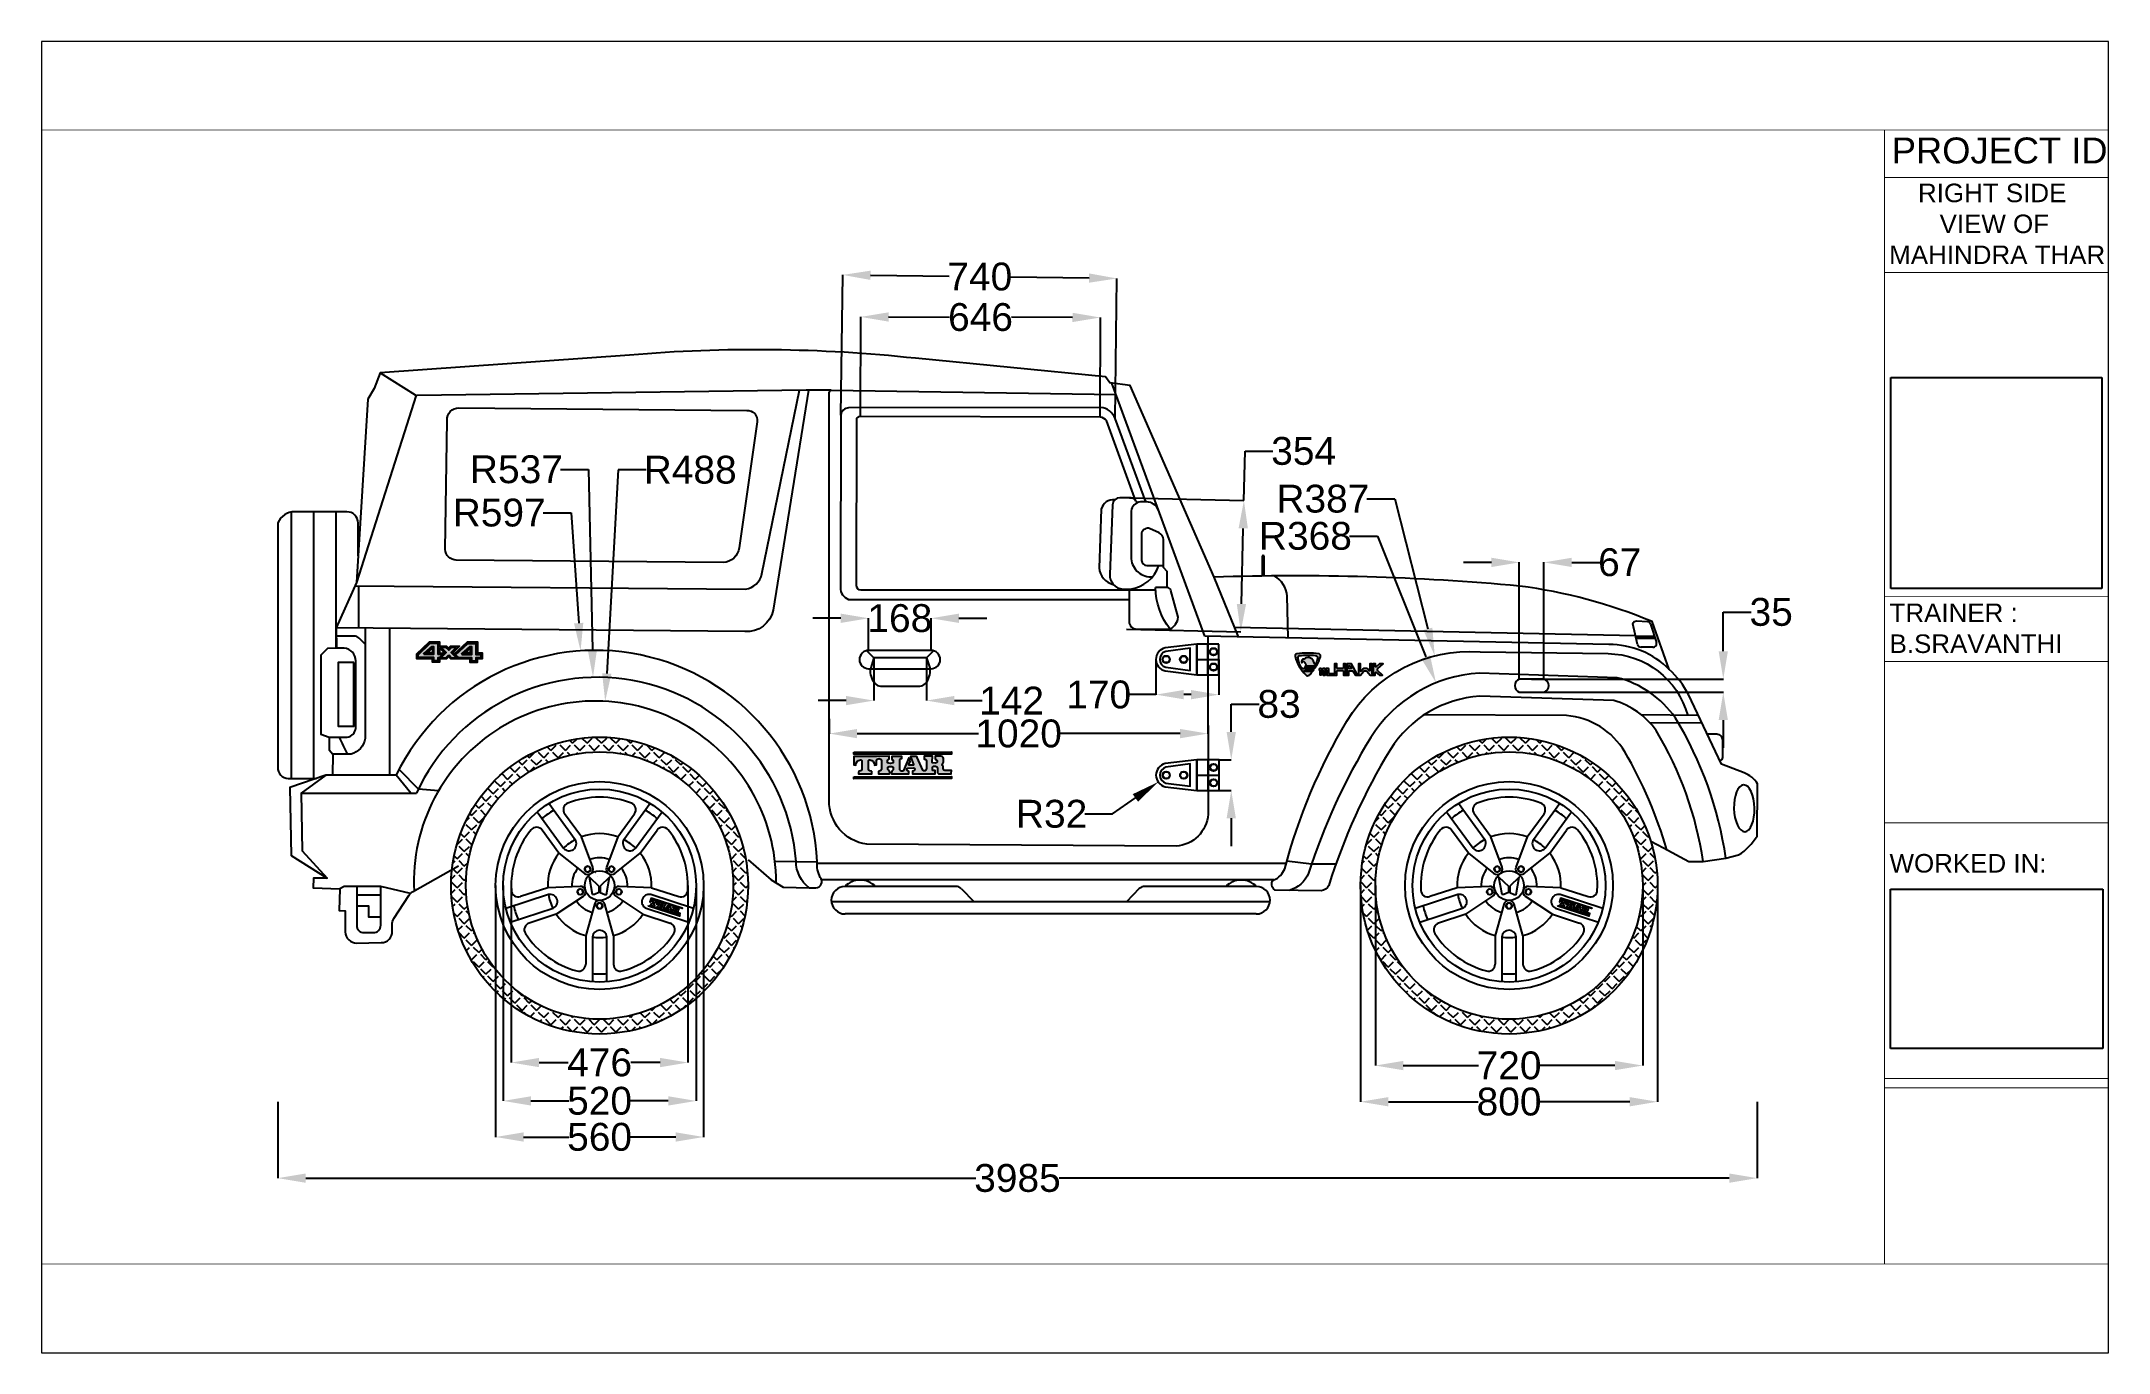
# Paper-space layout 'Left View' of a CAD drawing. Header units: millimetres. Extents: x 0 to 405, y 0 to 257.
# The model-space entities are those that its viewports show. They can reach past a viewport. Long polylines and large blocks are cut down to what shows.
import ezdxf

# ---------------------------------------------------------------- set-up
doc = ezdxf.new("R2010")
doc.units = ezdxf.units.MM
doc.header["$MEASUREMENT"] = 0
doc.layers.add('Dimensions', color=9, linetype='Continuous')
doc.layers.add('Zig Zag', color=7, linetype='ZIGZAG')
doc.styles.get("Standard").update_dxf_attribs({"font": 'arial.ttf'})
doc.linetypes.add('ZIGZAG', pattern='A,0.0001,-0.2,[131,ltypeshp.shx,S=0.2,R=0,X=-0.2,Y=0],-0.4,[131,ltypeshp.shx,S=0.2,R=180,X=0.2,Y=0],-0.2', length=0.8001)
doc.dimstyles.get("Standard").update_dxf_attribs({"dimtxt": 75, "dimasz": 75, "dimexe": 0.18, "dimexo": 0.0625, "dimgap": 0.09, "dimtad": 0, "dimtih": 1, "dimtoh": 1, "dimdec": 0, "dimzin": 0, "dimdsep": 46, "dimtxsty": 'Standard', "dimcen": 0.09, "dimadec": 0, "dimazin": 0, "dimtfac": 1, "dimtdec": 0, "dimtofl": 0, "dimtmove": 0, "dimatfit": 3, "dimfxl": 1, "dimtolj": 1, "dimtzin": 0, "dimarcsym": 0})
picture_1 = doc.add_image_def('image1.jpeg', size_in_pixel=(1023, 1024))
picture_2 = doc.add_image_def('image2.jpg', size_in_pixel=(866, 650))

psp = doc.layouts.new('Left View')

msp = doc.modelspace()

# ---------------------------------------------------------------- texts
at = {"attachment_point": 1}
for s, width, heights, insert, char_height in [('PROJECT ID', 571.664, [52.8], (122421.4, 56277), 69.98), ('    RIGHT SIDE\\P       VIEW OF MAHINDRA THAR', 582.913, [357], (122414.4, 56152.7), 49.986), ('TRAINER :^JB.SRAVANTHI', 585.31, [147.1], (122415.4, 55021.6), 49.986), ('WORKED IN:', 558.131, [55.1], (122415.3, 54346.8), 49.99)]:
    msp.add_mtext_dynamic_manual_height_columns(s, width=width, gutter_width=0, heights=heights, dxfattribs=dict(at, insert=insert, char_height=char_height))

# ---------------------------------------------------------------- blocks, each defined once
blk = doc.blocks.new('hawk')
h = blk.add_hatch(color=1)
h.dxf.hatch_style = 1
h.paths.add_polyline_path([(-35.9, 19, 0.404591), (-37.4, 16.6, 0.130147), (-27.7, 0.2, 0.408551), (-24.7, -0.1, 0.029395), (-21.8, 3.1), (-28.5, 3.1, -0.952211), (-28.6, 4.2), (-20.8, 4.2, 0.008754), (-20.1, 5.2), (-27.3, 5.2, -0.952211), (-27.4, 6.4), (-19.3, 6.4, 0.007725), (-18.7, 7.3), (-26.3, 7.3, -0.952211), (-26.4, 8.4), (-18, 8.4, 0.059257), (-14.6, 16.4, 0.409649), (-15.8, 19, 0.077233)])
h.paths.add_polyline_path([(-17.3, 15.2, -0.067371), (-18.8, 9.8, -0.471179), (-19.7, 9.8, 0.127913), (-22.4, 14.6, 0.282161), (-27.3, 15.4, 0.106668), (-28.7, 14.6, -0.178163), (-29.6, 14.2), (-30, 14.2, 0.211255), (-31.2, 13.4, 0.208142), (-31.3, 11.1, -0.206483), (-30.6, 12.3, -0.27889), (-29.4, 12.2, -0.363364), (-28, 8.2, -0.109199), (-29.2, 6, -0.464593), (-31, 6.1, -0.137068), (-34.8, 16, -0.350281), (-33.5, 17.5, -0.046137), (-19, 17.6, -0.443081)], flags=16)
h.paths.add_polyline_path([(-12.1, 4), (-12.1, 0), (-10.2, 0), (-10.2, 4.2), (-9.2, 4.2, -0.393943), (-8.8, 3.8), (-8.8, 0), (0, 0), (0, 3.4, -0.198912), (0.1, 3.6), (0.4, 3.9, -0.198912), (0.6, 4), (5.5, 4, -0.198912), (5.8, 3.9), (6, 3.6, -0.198912), (6.1, 3.4), (6.1, 0), (10.8, 0), (10.8, 3.4, -0.414214), (11.3, 3.9), (14.1, 3.9, -0.255949), (14.4, 3.8), (16.8, 0), (21.5, 0), (24.5, 3.5, -0.218786), (25.1, 3.9), (26.2, 3.9, -0.184158), (27, 3.5), (30.1, 0), (34.7, 0), (34.7, 1.9, -0.249265), (35.1, 2.7), (38.4, 0), (41.2, 0), (37, 3.8, -0.212693), (36.8, 4.1), (36.8, 5.6, -0.21738), (37, 5.9), (41.7, 10), (38.4, 10), (35.5, 7.5, -0.178932), (35.2, 7.4), (35, 7.4, -0.414214), (34.8, 7.6), (34.8, 10), (32.8, 10), (32.8, 1.1, -0.971146), (31.9, 1.1), (31.9, 10), (29.9, 10), (29.9, 4, -0.502321), (29.2, 3.9), (27.7, 5.6, 0.213791), (27.1, 5.9), (24.6, 5.9, 0.171096), (23.8, 5.6), (22.2, 3.7, -0.62129), (21.4, 3.8), (21.4, 10), (19.6, 10), (19.6, 0.9), (18.6, 0.9, -0.221264), (18, 1.3), (13.2, 10), (9, 10), (9, 1, -0.842099), (7.9, 1), (7.9, 10), (6, 10), (6, 6.4, -0.414214), (5.6, 6), (0.6, 6, -0.414214), (0.2, 6.4), (0.2, 10), (-1.8, 10), (-1.8, 1.6, -0.414214), (-2.3, 1.1), (-6.4, 1.1, -0.328801), (-7, 1.7), (-7, 5.1, 0.367304), (-7.6, 5.8), (-9.2, 5.8, 0.386944), (-9.7, 5.1), (-10.2, 5.1, 0.370557), (-10.9, 5.8), (-12.3, 5.8, 0.398474), (-13, 5.1), (-13.4, 5.1, 0.323889), (-13.9, 5.8), (-15.2, 5.8, 0.393145), (-15.7, 5.5), (-15.7, 4.8, 0.166006), (-15.6, 4.7), (-15.3, 4.2, -0.166006), (-15.2, 4.1), (-15.2, 0), (-13.5, 0), (-13.5, 4, -0.54313)])
h.paths.add_polyline_path([(10.7, 6), (10.7, 8, -0.414214), (10.9, 8.3), (11.8, 8.3, -0.251857), (12, 8.2), (13.1, 6.5, -0.134352), (13.2, 6.4), (13.2, 6, -0.428842), (12.9, 5.8), (10.9, 5.8, -0.414214)], flags=16)
for points in [[(-20.1, 5.2), (-27.3, 5.2, -0.952211), (-27.4, 6.4), (-19.3, 6.4, 0.007725), (-18.7, 7.3), (-26.3, 7.3, -0.952211), (-26.4, 8.4), (-18, 8.4, 0.059257), (-14.6, 16.4, 0.409649), (-15.8, 19, 0.077233), (-35.9, 19, 0.404591), (-37.4, 16.6, 0.130147), (-27.7, 0.2, 0.408551), (-24.7, -0.1, 0.029395), (-21.8, 3.1), (-28.5, 3.1, -0.952211), (-28.6, 4.2), (-20.8, 4.2, 0.008754)], [(10.9, 8.3), (11.8, 8.3, -0.251857), (12, 8.2), (13.1, 6.5, -0.134352), (13.2, 6.4), (13.2, 6, -0.428842), (12.9, 5.8), (10.9, 5.8, -0.414214), (10.7, 6), (10.7, 8, -0.414214)]]:
    blk.add_lwpolyline(points, format="xyb", close=True)
for points in [[(-34.8, 16, -0.350281), (-33.5, 17.5, -0.046137), (-19, 17.6, -0.443081), (-17.3, 15.2, -0.067371), (-18.8, 9.8, -0.471179), (-19.7, 9.8, 0.127913), (-22.4, 14.6, 0.282161), (-27.3, 15.4, 0.106668), (-28.7, 14.6, -0.178163), (-29.6, 14.2), (-30, 14.2, 0.211255), (-31.2, 13.4, 0.208142), (-31.3, 11.1, -0.206483), (-30.6, 12.3, -0.27889), (-29.4, 12.2, -0.363364), (-28, 8.2, -0.109199), (-29.2, 6, -0.464593), (-31, 6.1, -0.137068), (-34.8, 16)], [(-13.5, 0), (-13.5, 4, -0.54313), (-12.1, 4), (-12.1, 0), (-10.2, 0), (-10.2, 4.2), (-9.2, 4.2, -0.393943), (-8.8, 3.8), (-8.8, 0), (0, 0), (0, 3.4, -0.198912), (0.1, 3.6), (0.4, 3.9, -0.198912), (0.6, 4), (5.5, 4, -0.198912), (5.8, 3.9), (6, 3.6, -0.198912), (6.1, 3.4), (6.1, 0), (10.8, 0), (10.8, 3.4, -0.422861), (11.3, 3.9), (14.1, 3.9, -0.255949), (14.4, 3.8), (16.8, 0), (21.5, 0), (24.5, 3.5, -0.218786), (25.1, 3.9), (26.2, 3.9, -0.184158), (27, 3.5), (30.1, 0), (34.7, 0), (34.7, 1.9, -0.249265), (35.1, 2.7), (38.4, 0), (41.2, 0), (37, 3.8, -0.212693), (36.8, 4.1), (36.8, 5.6, -0.21738), (37, 5.9), (41.7, 10), (38.4, 10), (35.5, 7.5, -0.178932), (35.2, 7.4), (35, 7.4, -0.414214), (34.8, 7.6), (34.8, 10), (32.8, 10), (32.8, 1.1, -0.969725), (31.9, 1.1), (31.9, 10), (29.9, 10), (29.9, 4, -0.502321), (29.2, 3.9), (27.7, 5.6, 0.213791), (27.1, 5.9), (24.6, 5.9, 0.171096), (23.8, 5.6), (22.2, 3.6, -0.600263), (21.4, 3.8), (21.4, 10), (19.6, 10), (19.6, 0.9), (18.6, 0.9, -0.221264), (18, 1.3), (13.2, 10), (9, 10), (9, 1, -0.842099), (7.9, 1), (7.9, 10), (6, 10), (6, 6.4, -0.414214), (5.6, 6), (0.6, 6, -0.414214), (0.2, 6.4), (0.2, 10), (-1.8, 10), (-1.8, 1.6, -0.414143), (-2.3, 1.1), (-6.4, 1.1, -0.328801), (-7, 1.7), (-7, 5.1, 0.367304), (-7.6, 5.8), (-9.2, 5.8, 0.386944), (-9.7, 5.1), (-10.2, 5.1, 0.370557), (-10.9, 5.8), (-12.3, 5.8, 0.398474), (-13, 5.1), (-13.4, 5.1, 0.323889), (-13.9, 5.8), (-15.2, 5.8, 0.393145), (-15.7, 5.5), (-15.7, 4.8, 0.166006), (-15.6, 4.7), (-15.3, 4.2, -0.166006), (-15.2, 4.1), (-15.2, 0)]]:
    blk.add_lwpolyline(points, format="xyb")
blk.add_lwpolyline([(-13.5, 0), (-15.2, 0)])
blk = doc.blocks.new('Thar Text')
h = blk.add_hatch(color=1)
h.dxf.hatch_style = 1
h.paths.add_polyline_path([(46.7, -3), (-34.6, 23.4), (-35.1, 21.7), (46.1, -4.7)])
h.paths.add_polyline_path([(-15.4, 11.2, -0.382894), (-13.9, 8.7), (-16.4, 1.4, -0.23712), (-17.9, 0.6), (-19.2, 0.6, 0.31703), (-19.4, 0.4), (-20, -1.3), (-10.7, -4.4), (-10.2, -2.9, 0.242247), (-10.7, -1.1, -0.339913), (-11, -0.2), (-10.4, 1.6, -0.265073), (-10.3, 1.7, -0.273396), (-5.9, 0.3, -0.277258), (-5.9, 0.1), (-6.5, -1.5, -0.294154), (-7.4, -2.3, 0.288317), (-8.7, -3.4), (-9.2, -4.9), (5.4, -9.6), (6, -7.6, -0.393076), (4.7, -5.4), (4.8, -5.1, -0.353837), (6, -4.5), (10.8, -6, -0.376101), (11.5, -7.4, -0.347638), (10.2, -8.3), (9, -8.3), (8.3, -10.5), (27.2, -16.6), (28, -13.9), (26.4, -13.4, -0.348559), (26, -12.8), (26.7, -10.7, -0.381602), (27.7, -10), (29.6, -10.6, -0.406679), (30.5, -12.6), (29.5, -15.8, 0.400639), (30.6, -17.9), (40.6, -21.1), (41.6, -18.3), (36.1, -16.5, -0.333412), (35.2, -15), (35.7, -13.1, 0.344418), (35.1, -11.1, 0.196792), (37.3, -9.2), (38.4, -6.2, 0.356185), (36.6, -3.6), (32, -2.1), (31.3, -4.1, 0.250677), (32, -5.5, -0.521072), (31.7, -7.7, -0.179004), (30.2, -7.8), (28.3, -7.1, -0.34931), (27.9, -6.3), (29.6, -1.4), (22.9, 0.8), (22.1, -1.6, -0.435565), (23.4, -3.7), (21.2, -10.5, -0.584703), (17.9, -10.3), (16.7, 1.7, 0.27519), (15.3, 3.2), (11.4, 4.5), (11.7, -3.1, -0.566637), (11.2, -3.6), (7.8, -2.5, -0.426032), (7.8, -1.8), (9.6, 0.4), (10.1, 2, 0.26241), (9.7, 3.6), (1.6, -5.4, -0.497213), (-1.2, -3.7), (1.2, 3.7, -0.471858), (3.7, 5.1), (4.3, 6.8), (-4.2, 9.6), (-4.9, 7.6, 0.376102), (-4, 6), (-4.7, 3.9, -0.251657), (-9.4, 5.4), (-9.1, 6.4, -0.401256), (-7, 8.1), (-6.3, 10.3), (-16.9, 13.7), (-26.6, 16.8), (-35.8, 19.8), (-38.1, 12.7), (-36.4, 12.1, -0.37191), (-31.2, 15.3, -0.585078), (-30.4, 13.7), (-32.6, 7, -0.316215), (-34.2, 6), (-35.5, 6.1, 0.351509), (-35.9, 5.8), (-36.5, 4.1), (-31, 2.4), (-25.6, 0.6), (-25, 2.3, 0.351509), (-25.2, 2.7), (-26.4, 3.4, -0.316215), (-27, 5.2), (-24.9, 11.9, -0.585078), (-23.3, 12.7, -0.37191), (-21, 7.1), (-19.3, 6.6), (-18.1, 10.1, -0.399434)])
h.paths.add_polyline_path([(40, -23.5), (-41.3, 2.9), (-41.8, 1.3), (39.4, -25.1)])
at = {"color": 1}
blk.add_lwpolyline([(-16.9, 13.7), (-26.6, 16.8), (-35.8, 19.8), (-38.1, 12.7), (-36.4, 12.1, -0.37191), (-31.2, 15.3, -0.585078), (-30.4, 13.7), (-32.6, 7, -0.316215), (-34.2, 6), (-35.5, 6.1, 0.351509), (-35.9, 5.8), (-36.5, 4.1), (-31, 2.4), (-25.6, 0.6), (-25, 2.3, 0.351509), (-25.2, 2.7), (-26.4, 3.4, -0.316215), (-27, 5.2), (-24.9, 11.9, -0.585078), (-23.3, 12.7, -0.37191), (-21, 7.1), (-19.3, 6.6), (-18.1, 10.1, -0.399434), (-15.4, 11.2, -0.382894), (-13.9, 8.7), (-16.4, 1.4, -0.23712), (-17.9, 0.6), (-19.2, 0.6, 0.31703), (-19.4, 0.4), (-20, -1.3), (-10.7, -4.4), (-10.2, -2.9, 0.242247), (-10.7, -1.1, -0.339913), (-11, -0.2), (-10.4, 1.6, -0.265073), (-10.3, 1.7, -0.273396), (-5.9, 0.3, -0.277258), (-5.9, 0.1), (-6.5, -1.5, -0.294154), (-7.4, -2.3, 0.288317), (-8.7, -3.4), (-9.2, -4.9), (5.4, -9.6), (6, -7.6, -0.393076), (4.7, -5.4), (4.8, -5.1, -0.353837), (6, -4.5), (10.8, -6, -0.376101), (11.5, -7.4, -0.347638), (10.2, -8.3), (9, -8.3), (8.3, -10.5), (27.2, -16.6), (28, -13.9), (26.4, -13.4, -0.348559), (26, -12.8), (26.7, -10.7, -0.381602), (27.7, -10), (29.6, -10.6, -0.406679), (30.5, -12.6), (29.5, -15.8, 0.400639), (30.6, -17.9), (40.6, -21.1), (41.6, -18.3), (36.1, -16.5, -0.333412), (35.2, -15), (35.7, -13.1, 0.344418), (35.1, -11.1, 0.196792), (37.3, -9.2), (38.4, -6.2, 0.356185), (36.6, -3.6), (32, -2.1), (31.3, -4.1, 0.250677), (32, -5.5, -0.521072), (31.7, -7.7, -0.179004), (30.2, -7.8), (28.3, -7.1, -0.34931), (27.9, -6.3), (29.6, -1.4), (22.9, 0.8), (22.1, -1.6, -0.435565), (23.4, -3.7), (21.2, -10.5, -0.584703), (17.9, -10.3), (16.7, 1.7, 0.27519), (15.3, 3.2), (11.4, 4.5), (11.7, -3.1, -0.58706), (11.2, -3.6), (7.8, -2.5, -0.426032), (7.8, -1.8), (9.6, 0.4), (10.1, 2, 0.26241), (9.7, 3.6), (1.6, -5.4, -0.497213), (-1.2, -3.7), (1.2, 3.7, -0.471858), (3.7, 5.1), (4.3, 6.8), (-4.2, 9.6), (-4.9, 7.6, 0.376102), (-4, 6), (-4.7, 3.9, -0.251657), (-9.4, 5.4), (-9.1, 6.4, -0.401256), (-7, 8.1), (-6.3, 10.3), (-16.9, 13.7)], format="xyb", dxfattribs=at)
for points in [[(-34.6, 23.4), (46.7, -3), (46.1, -4.7), (-35.1, 21.7)], [(-41.3, 2.9), (40, -23.5), (39.4, -25.1), (-41.8, 1.3)]]:
    blk.add_lwpolyline(points, close=True, dxfattribs=at)
blk = doc.blocks.new('*U3')
blk.add_circle((0, -3.3), 8)
blk.add_arc((0, -3.3), 14.6, 16.3739, 164.0888)
blk = doc.blocks.new('*U4')
at = {"color": 0, "linetype": 'ByBlock', "lineweight": -2, "transparency": 16777216}
for p, rotation in [((86446.1, 54757.7), 215.9999999999999), ((86506.5, 54757.7), 144), ((86427.5, 54700.3), 287.9999999999999), ((86525.1, 54700.3), 72)]:
    blk.add_blockref('*U3', p, dxfattribs=dict(at, rotation=rotation))
blk.add_blockref('*U3', (86476.3, 54664.8), dxfattribs=at)
blk = doc.blocks.new('*U5')
blk.add_lwpolyline([(8, 0), (4, 6.9), (-4, 6.9), (-8, 0), (-4, -6.9), (4, -6.9)], close=True)
blk = doc.blocks.new('*U6')
at = {"color": 0, "linetype": 'ByBlock', "lineweight": -2, "transparency": 16777216}
for p, rotation in [((86444.2, 54760.4), 215.9999999999999), ((86508.4, 54760.4), 144), ((86424.3, 54699.3), 287.9999999999999), ((86528.2, 54699.3), 71.99999999999996)]:
    blk.add_blockref('*U5', p, dxfattribs=dict(at, rotation=rotation))
blk.add_blockref('*U5', (86476.3, 54661.5), dxfattribs=at)
blk = doc.blocks.new('Wheel')
h = blk.add_hatch()
h.set_pattern_fill('ANGLE', color=256, scale=100, angle=45)
h.set_pattern_definition([(45, (-86476.282, -54716.16), (-19.4454365, 19.4454365), [20, -7.5]), (135, (-86476.282, -54716.16), (-19.4454365, -19.4454365), [20, -7.5])])
h.paths.add_polyline_path([(0, 400), (0, 360, -0.414214), (360, 0), (400, 0, 0.414214)])
h.paths.add_polyline_path([(0, 400, 0.414214), (-400, 0), (-360, 0, -0.414214), (0, 360)])
h.paths.add_polyline_path([(-360, 0), (-400, 0, 0.414214), (0, -400), (0, -360, -0.414214)])
h.paths.add_polyline_path([(400, 0), (360, 0, -0.414214), (0, -360), (0, -400, 0.414214)])
for points in [[(-168.2, 198.3), (-97.1, 100.4, 0.916875), (-65.5, 123.4), (-136.6, 221.2)], [(136.6, 221.2), (65.5, 123.4, 0.916875), (97.1, 100.4), (168.2, 198.3)], [(-240.6, -98.7), (-125.5, -61.3, 0.916875), (-137.6, -24.2), (-252.6, -61.6)], [(252.6, -61.6), (137.6, -24.2, 0.916875), (125.5, -61.3), (240.6, -98.7)], [(19.5, -259.3), (19.5, -138.3, 0.916875), (-19.5, -138.3), (-19.5, -259.3)]]:
    blk.add_lwpolyline(points, format="xyb")
for points in [[(-48.9, 131.2), (-94.2, 193.4)], [(48.9, 131.2), (94.2, 193.4)], [(-109.6, 87.1), (-154.8, 149.3)], [(-18.4, 49.2), (-48.9, 131.2)], [(48.9, 131.2), (18.3, 49.1)], [(109.6, 87.1), (154.8, 149.3)], [(-109.6, 87.1), (-41, 32.6)], [(41.1, 32.7), (109.6, 87.1)], [(-1.9, -2), (-1.8, -18.5), (-14.1, -23.7), (-18.9, -23.7), (-27.1, 22.8), (-1.9, -2)], [(1.9, -2), (1.8, -18.5), (14.1, -23.7), (18.9, -23.7), (27, 22.8), (1.9, -2)], [(-139.9, -6), (-213, -29.8)], [(-52.5, -2.3), (-139.9, -6)], [(-116.7, -77.3), (-43.7, -29)], [(-14.1, -50.6), (-37.5, -134.9)], [(37.5, -134.9), (14, -50.5)], [(43.8, -29), (116.7, -77.3)], [(139.9, -6), (52.4, -2.3)], [(139.9, -6), (213, -29.8)], [(-116.7, -77.3), (-189.9, -101.1)], [(116.7, -77.3), (189.9, -101.1)], [(-37.5, -134.9), (-37.5, -211.8)], [(37.5, -134.9), (37.5, -211.8)]]:
    blk.add_lwpolyline(points)
for radius in [400, 360, 280, 260, 40]:
    blk.add_circle((0, 0), radius)
for centre, radius, start, end in [((0, 0), 238, 68.8883, 111.1117), ((0, 0), 238, 121.3003, 130.6997), ((-78.9, 204.5), 18.8, 111.1117, 216), ((78.9, 204.5), 18.8, 324, 68.8883), ((0, 0), 238, 49.3003, 58.6997), ((0, 0), 238, 140.8883, 183.1117), ((-170.1, 138.3), 18.8, 36, 140.8883), ((0, 0), 140, 117.9935, 134.0065), ((0, 0), 140, 69.5368, 110.4632), ((0, 0), 140, 45.9935, 62.0065), ((170.1, 138.3), 18.8, 39.1117, 144), ((0, 0), 238, 356.8883, 39.1117), ((0, 0), 140, 141.5368, 182.4632), ((0, 0), 75, 69.5368, 110.4632), ((0, 0), 140, 357.5368, 38.4632), ((0, 0), 75, 141.5368, 182.4632), ((0, 0), 75, 357.5368, 38.4632), ((-218.9, -11.9), 18.8, 183.1117, 288), ((0, 0), 238, 193.3003, 202.6997), ((0, 0), 140, 189.9935, 206.0065), ((0, 0), 75, 213.5368, 254.4632), ((0, 0), 75, 285.5368, 326.4632), ((218.9, -11.9), 18.8, 252, 356.8883), ((-184.1, -119), 18.8, 108, 212.8883), ((0, 0), 140, 213.5368, 254.4632), ((0, 0), 140, 285.5368, 326.4632), ((184.1, -119), 18.8, 327.1117, 72), ((0, 0), 238, 212.8883, 255.1117), ((0, 0), 140, 261.9935, 278.0065), ((0, 0), 238, 284.8883, 327.1117), ((-56.3, -211.8), 18.8, 255.1117, 0), ((56.3, -211.8), 18.8, 180, 284.8883), ((0, 0), 238, 265.3003, 274.6997)]:
    blk.add_arc(centre, radius, start, end)
for name in ['*U4', '*U6']:
    blk.add_blockref(name, (-86476.3, -54716.2))
at = {"color": 1, "xscale": 1.026477805229593, "yscale": 1.026477805229593, "zscale": 1.026477805229593}
blk.add_blockref('Thar Text', (174.7, -56.7), dxfattribs=at)
blk = doc.blocks.new('4x4')
h = blk.add_hatch(color=256)
h.dxf.hatch_style = 1
h.paths.add_polyline_path([(-12, 35), (-49, 35), (-49, 58), (-103, 58), (-171, -6), (-171, -33), (-88, -33), (-88, -51), (-50, -51), (-50, -33), (-12, -33), (-1, -21), (11, -33), (116, -33), (116, -52), (154, -52), (154, -33), (181, -33), (181, -1), (155, -1), (155, 59), (101, 59), (31, -6), (24, 1), (58, 35), (10, 35), (-1, 25)])
h.paths.add_polyline_path([(-59, -9), (-34, -9), (-52, -27), (-59, -27), (-59, -43), (-80, -43), (-80, -25), (-165, -25), (-165, -11), (-99, 51), (-59, 50)], flags=0)
h.paths.add_polyline_path([(-50, 28), (-23, -2), (-50, -2)], flags=16)
h.paths.add_polyline_path([(-40, 28), (-16, 28), (0, 13), (15, 28), (39, 27), (13, 2), (42, -27), (16, -27), (0, -11), (-16, -27), (-42, -27), (-13, 2)], flags=16)
h.paths.add_polyline_path([(-88, -1), (-109, -1, -0.668179), (-110, 3), (-92, 22), (-88, 22)], flags=0)
h.paths.add_polyline_path([(36, -11), (103, 49), (147, 49), (147, -10), (173, -10), (173, -27), (146, -27), (146, -46), (124, -46), (124, -27), (55, -27)], flags=16)
h.paths.add_polyline_path([(71, -5), (113, 31), (125, 31), (125, -10), (71, -10)], flags=0)
h.paths.add_polyline_path([(91, 2), (113, 22), (116, 22), (116, -1), (92, -1, -0.689435)], flags=0)
h.paths.add_polyline_path([(-59, 50), (-99, 51), (-165, -11), (-165, -25), (-80, -25), (-80, -43), (-59, -43), (-59, -27), (-52, -27), (-34, -9), (-59, -9)], flags=16)
h.paths.add_polyline_path([(125, 31), (113, 31), (71, -5), (71, -10), (125, -10)], flags=0)
h = blk.add_hatch(color=1)
h.dxf.hatch_style = 1
h.paths.add_polyline_path([(-80, -25), (-80, -43), (-59, -43), (-59, -27), (-52, -27), (-34, -9), (-59, -9), (-59, 50), (-99, 51), (-165, -11), (-165, -25)])
h.paths.add_polyline_path([(-134, -8), (-134, -5), (-93, 32), (-80, 32), (-80, -8)], flags=16)
h.paths.add_polyline_path([(-110, 3), (-92, 22), (-88, 22), (-88, -1), (-109, -1, -0.668179)], flags=0)
h.paths.add_polyline_path([(16, -27), (42, -27), (13, 2), (39, 27), (15, 28), (0, 13), (-16, 28), (-40, 28), (-13, 2), (-42, -27), (-16, -27), (0, -11)])
h.paths.add_polyline_path([(55, -27), (124, -27), (124, -46), (146, -46), (146, -27), (173, -27), (173, -10), (147, -10), (147, 49), (103, 49), (36, -11)])
h.paths.add_polyline_path([(71, -10), (71, -5), (113, 31), (125, 31), (125, -10)], flags=16)
h.paths.add_polyline_path([(91, 2), (113, 22), (116, 22), (116, -1), (92, -1, -0.689435)], flags=0)
h = blk.add_hatch()
h.set_pattern_fill('ANSI31', color=256)
h.set_pattern_definition([(45, (-93948.88244, -52945.88698), (-0.08838834765, 0.08838834765), [])])
h.paths.add_polyline_path([(-80, -8), (-80, 32), (-93, 32), (-134, -5), (-134, -8)])
h.paths.add_polyline_path([(-110, 3), (-92, 22), (-88, 22), (-88, -1), (-109, -1, -0.668179)], flags=16)
h.paths.add_polyline_path([(125, -10), (125, 31), (113, 31), (71, -5), (71, -10)])
h.paths.add_polyline_path([(91, 2), (113, 22), (116, 22), (116, -1), (92, -1, -0.689435)], flags=16)
at = {"color": 1}
for points in [[(-171, -6), (-103, 58), (-49, 58), (-49, 35), (-12, 35), (-1, 25), (10, 35), (58, 35), (24, 1), (31, -6), (101, 59), (155, 59), (155, -1), (181, -1), (181, -33), (154, -33), (154, -52), (116, -52), (116, -33), (11, -33), (-1, -21), (-12, -33), (-50, -33), (-50, -51), (-88, -51), (-88, -33), (-171, -33)], [(-50, 28), (-50, -2), (-23, -2)], [(0, -11), (16, -27), (42, -27), (13, 2), (39, 27), (15, 28), (0, 13), (-16, 28), (-40, 28), (-13, 2), (-42, -27), (-16, -27)], [(55, -27), (36, -11), (103, 49), (147, 49), (147, -10), (173, -10), (173, -27), (146, -27), (146, -46), (124, -46), (124, -27)]]:
    blk.add_lwpolyline(points, close=True, dxfattribs=at)
for points in [[(-52, -27), (-59, -27), (-59, -43), (-80, -43), (-80, -25), (-165, -25), (-165, -11), (-99, 51), (-59, 50), (-59, -9)], [(-134, -8), (-80, -8), (-80, 32), (-93, 32), (-134, -5), (-134, -8)], [(71, -10), (125, -10), (125, 31), (113, 31), (71, -5), (71, -10)], [(-52, -27), (-34, -9), (-59, -9)]]:
    blk.add_lwpolyline(points, dxfattribs=at)
for points in [[(-88, 22), (-88, -1), (-109, -1, -0.668179), (-110, 3), (-92, 22), (-88, 22)], [(116, 22), (116, -1), (92, -1, -0.689435), (91, 2), (113, 22), (116, 22)]]:
    blk.add_lwpolyline(points, format="xyb", dxfattribs=at)
blk = doc.blocks.new('*D127')
at = {"layer": 'Defpoints', "color": 0, "transparency": 16777216}
for p in [(119558.9, 54711.3), (120579.2, 54711.3), (120579.2, 54671.1)]:
    blk.add_point(p, dxfattribs=at)
at = {"layer": 'Dimensions', "color": 0, "lineweight": -2, "transparency": 16777216}
for p, q in [((119558.9, 54711.3), (119558.9, 54670.9)), ((120579.2, 54711.3), (120579.2, 54670.9)), ((119633.9, 54671.1), (119960.6, 54671.1)), ((120504.2, 54671.1), (120177.5, 54671.1))]:
    blk.add_line(p, q, dxfattribs=at)
at = {"layer": 'Dimensions', "color": 0, "transparency": 16777216}
for points in [[(119633.9, 54683.6), (119633.9, 54658.6), (119558.9, 54671.1)], [(120504.2, 54683.6), (120504.2, 54658.6), (120579.2, 54671.1)]]:
    blk.add_solid(points, dxfattribs=at)
at = {"layer": 'Dimensions', "color": 0, "transparency": 16777216, "insert": (120069.1, 54671.1), "char_height": 75, "attachment_point": 5}
blk.add_mtext('\\A1;1020', dxfattribs=at)
blk = doc.blocks.new('*D128')
at = {"layer": 'Defpoints', "color": 0, "transparency": 16777216}
for p in [(121030.3, 54261.8), (121750.3, 54261.8), (121750.3, 53776.9)]:
    blk.add_point(p, dxfattribs=at)
at = {"layer": 'Dimensions', "color": 0, "lineweight": -2, "transparency": 16777216}
for p, q in [((121030.3, 54261.8), (121030.3, 53776.7)), ((121750.3, 54261.8), (121750.3, 53776.7)), ((121105.3, 53776.9), (121307.8, 53776.9)), ((121675.3, 53776.9), (121472.8, 53776.9))]:
    blk.add_line(p, q, dxfattribs=at)
at = {"layer": 'Dimensions', "color": 0, "transparency": 16777216}
for points in [[(121105.3, 53789.4), (121105.3, 53764.4), (121030.3, 53776.9)], [(121675.3, 53789.4), (121675.3, 53764.4), (121750.3, 53776.9)]]:
    blk.add_solid(points, dxfattribs=at)
at = {"layer": 'Dimensions', "color": 0, "transparency": 16777216, "insert": (121390.3, 53776.9), "char_height": 75, "attachment_point": 5}
blk.add_mtext('\\A1;720', dxfattribs=at)
blk = doc.blocks.new('*D129')
at = {"layer": 'Defpoints', "color": 0, "transparency": 16777216}
for p in [(120990.3, 54261.8), (121790.3, 54261.8), (121790.3, 53679.4)]:
    blk.add_point(p, dxfattribs=at)
at = {"layer": 'Dimensions', "color": 0, "lineweight": -2, "transparency": 16777216}
for p, q in [((120990.3, 54261.8), (120990.3, 53679.2)), ((121790.3, 54261.8), (121790.3, 53679.2)), ((121065.3, 53679.4), (121307.5, 53679.4)), ((121715.3, 53679.4), (121473.2, 53679.4))]:
    blk.add_line(p, q, dxfattribs=at)
at = {"layer": 'Dimensions', "color": 0, "transparency": 16777216}
for points in [[(121065.3, 53691.9), (121065.3, 53666.9), (120990.3, 53679.4)], [(121715.3, 53691.9), (121715.3, 53666.9), (121790.3, 53679.4)]]:
    blk.add_solid(points, dxfattribs=at)
at = {"layer": 'Dimensions', "color": 0, "transparency": 16777216, "insert": (121390.3, 53679.4), "char_height": 75, "attachment_point": 5}
blk.add_mtext('\\A1;800', dxfattribs=at)
blk = doc.blocks.new('*D130')
at = {"layer": 'Defpoints', "color": 0, "transparency": 16777216}
for p in [(118702.3, 54261.8), (119178.3, 54261.8), (119178.3, 53785)]:
    blk.add_point(p, dxfattribs=at)
at = {"layer": 'Dimensions', "color": 0, "lineweight": -2, "transparency": 16777216}
for p, q in [((118702.3, 54261.8), (118702.3, 53784.8)), ((119178.3, 54261.8), (119178.3, 53784.8)), ((118777.3, 53785), (118855.9, 53785)), ((119103.3, 53785), (119024.8, 53785))]:
    blk.add_line(p, q, dxfattribs=at)
at = {"layer": 'Dimensions', "color": 0, "transparency": 16777216}
for points in [[(118777.3, 53797.5), (118777.3, 53772.5), (118702.3, 53785)], [(119103.3, 53797.5), (119103.3, 53772.5), (119178.3, 53785)]]:
    blk.add_solid(points, dxfattribs=at)
at = {"layer": 'Dimensions', "color": 0, "transparency": 16777216, "insert": (118940.3, 53785), "char_height": 75, "attachment_point": 5}
blk.add_mtext('\\A1;476', dxfattribs=at)
blk = doc.blocks.new('*D131')
at = {"layer": 'Defpoints', "color": 0, "transparency": 16777216}
for p in [(118680.3, 54261.8), (119200.3, 54261.8), (119200.3, 53681.6)]:
    blk.add_point(p, dxfattribs=at)
at = {"layer": 'Dimensions', "color": 0, "lineweight": -2, "transparency": 16777216}
for p, q in [((118680.3, 54261.8), (118680.3, 53681.4)), ((119200.3, 54261.8), (119200.3, 53681.4)), ((118755.3, 53681.6), (118857.5, 53681.6)), ((119125.3, 53681.6), (119023.2, 53681.6))]:
    blk.add_line(p, q, dxfattribs=at)
at = {"layer": 'Dimensions', "color": 0, "transparency": 16777216}
for points in [[(118755.3, 53694.1), (118755.3, 53669.1), (118680.3, 53681.6)], [(119125.3, 53694.1), (119125.3, 53669.1), (119200.3, 53681.6)]]:
    blk.add_solid(points, dxfattribs=at)
at = {"layer": 'Dimensions', "color": 0, "transparency": 16777216, "insert": (118940.3, 53681.6), "char_height": 75, "attachment_point": 5}
blk.add_mtext('\\A1;520', dxfattribs=at)
blk = doc.blocks.new('*D132')
at = {"layer": 'Defpoints', "color": 0, "transparency": 16777216}
for p in [(118660.3, 54261.8), (119220.3, 54261.8), (119220.3, 53584.4)]:
    blk.add_point(p, dxfattribs=at)
at = {"layer": 'Dimensions', "color": 0, "lineweight": -2, "transparency": 16777216}
for p, q in [((118660.3, 54261.8), (118660.3, 53584.2)), ((119220.3, 54261.8), (119220.3, 53584.2)), ((118735.3, 53584.4), (118857.5, 53584.4)), ((119145.3, 53584.4), (119023.2, 53584.4))]:
    blk.add_line(p, q, dxfattribs=at)
at = {"layer": 'Dimensions', "color": 0, "transparency": 16777216}
for points in [[(118735.3, 53596.9), (118735.3, 53571.9), (118660.3, 53584.4)], [(119145.3, 53596.9), (119145.3, 53571.9), (119220.3, 53584.4)]]:
    blk.add_solid(points, dxfattribs=at)
at = {"layer": 'Dimensions', "color": 0, "transparency": 16777216, "insert": (118940.3, 53584.4), "char_height": 75, "attachment_point": 5}
blk.add_mtext('\\A1;560', dxfattribs=at)
blk = doc.blocks.new('*D109')
at = {"layer": 'Defpoints', "color": 0, "transparency": 16777216}
for p in [(118073.5, 53679.5), (122058.5, 53679.5), (122058.5, 53473.6)]:
    blk.add_point(p, dxfattribs=at)
at = {"layer": 'Dimensions', "color": 0, "lineweight": -2, "transparency": 16777216}
for p, q in [((118073.5, 53679.4), (118073.5, 53473.4)), ((122058.5, 53679.4), (122058.5, 53473.4)), ((118148.5, 53473.6), (119953.6, 53473.6)), ((121983.5, 53473.6), (120178.3, 53473.6))]:
    blk.add_line(p, q, dxfattribs=at)
at = {"layer": 'Dimensions', "color": 0, "transparency": 16777216}
for points in [[(118148.5, 53486.1), (118148.5, 53461.1), (118073.5, 53473.6)], [(121983.5, 53486.1), (121983.5, 53461.1), (122058.5, 53473.6)]]:
    blk.add_solid(points, dxfattribs=at)
at = {"layer": 'Dimensions', "color": 0, "transparency": 16777216, "insert": (120066, 53473.6), "char_height": 75, "attachment_point": 5}
blk.add_mtext('\\A1;3985', dxfattribs=at)
blk = doc.blocks.new('*D112')
at = {"layer": 'Defpoints', "color": 0, "transparency": 16777216}
for p in [(120445.1, 54540.8), (120471.3, 54559.2)]:
    blk.add_point(p, dxfattribs=at)
at = {"layer": 'Dimensions', "color": 0, "lineweight": -2, "transparency": 16777216}
for p, q in [((120471.2, 54559.2), (120471.4, 54559.2)), ((120471.3, 54559.2), (120471.3, 54559.3)), ((120322.3, 54454.7), (120383.7, 54497.8)), ((120247.3, 54454.7), (120322.3, 54454.7))]:
    blk.add_line(p, q, dxfattribs=at)
at = {"layer": 'Dimensions', "color": 0, "transparency": 16777216}
blk.add_solid([(120376.5, 54508), (120390.9, 54487.5), (120445.1, 54540.8)], dxfattribs=at)
at = {"layer": 'Dimensions', "color": 0, "transparency": 16777216, "insert": (120158, 54454.7), "char_height": 75, "attachment_point": 5}
blk.add_mtext('\\A1;R32', dxfattribs=at)
blk = doc.blocks.new('*D151')
at = {"layer": 'Defpoints', "color": 0, "transparency": 16777216}
for p in [(120439.1, 54871), (120608.9, 54871.1), (120608.9, 54776.1)]:
    blk.add_point(p, dxfattribs=at)
at = {"layer": 'Dimensions', "color": 0, "lineweight": -2, "transparency": 16777216}
for p, q in [((120439.1, 54871), (120439.1, 54776)), ((120608.9, 54871), (120608.9, 54776)), ((120439.1, 54776.1), (120364.1, 54776.1)), ((120533.9, 54776.1), (120514.1, 54776.1))]:
    blk.add_line(p, q, dxfattribs=at)
at = {"layer": 'Dimensions', "color": 0, "transparency": 16777216}
for points in [[(120514.1, 54788.6), (120514.1, 54763.6), (120439.1, 54776.1)], [(120533.9, 54788.6), (120533.9, 54763.6), (120608.9, 54776.1)]]:
    blk.add_solid(points, dxfattribs=at)
at = {"layer": 'Dimensions', "color": 0, "transparency": 16777216, "insert": (120284.8, 54776.1), "char_height": 75, "attachment_point": 5}
blk.add_mtext('\\A1;170', dxfattribs=at)
blk = doc.blocks.new('*D175')
at = {"layer": 'Defpoints', "color": 0, "transparency": 16777216}
for p in [(121484.4, 55132.4), (121417.7, 54818.1), (121484.4, 54818.1)]:
    blk.add_point(p, dxfattribs=at)
at = {"layer": 'Dimensions', "color": 0, "lineweight": -2, "transparency": 16777216}
for p, q in [((121342.7, 55132.4), (121267.7, 55132.4)), ((121417.7, 54818.1), (121417.7, 55132.6)), ((121484.4, 54818.1), (121484.4, 55132.6)), ((121559.4, 55132.4), (121634.4, 55132.4))]:
    blk.add_line(p, q, dxfattribs=at)
at = {"layer": 'Dimensions', "color": 0, "transparency": 16777216}
for points in [[(121342.7, 55144.9), (121342.7, 55119.9), (121417.7, 55132.4)], [(121559.4, 55144.9), (121559.4, 55119.9), (121484.4, 55132.4)]]:
    blk.add_solid(points, dxfattribs=at)
at = {"layer": 'Dimensions', "color": 0, "transparency": 16777216, "insert": (121688.4, 55132.4), "char_height": 75, "attachment_point": 5}
blk.add_mtext('\\A1;67', dxfattribs=at)
blk = doc.blocks.new('*D176')
at = {"layer": 'Defpoints', "color": 0, "transparency": 16777216}
for p in [(121451, 54818.1), (121451, 54782.6), (121967.4, 54782.6)]:
    blk.add_point(p, dxfattribs=at)
at = {"layer": 'Dimensions', "color": 0, "lineweight": -2, "transparency": 16777216}
for p, q in [((121967.4, 54893.1), (121967.4, 54998.5)), ((121967.4, 54998.5), (122042.4, 54998.5)), ((121451.1, 54818.1), (121967.6, 54818.1)), ((121451.1, 54782.6), (121967.6, 54782.6)), ((121967.4, 54707.6), (121967.4, 54632.6))]:
    blk.add_line(p, q, dxfattribs=at)
at = {"layer": 'Dimensions', "color": 0, "transparency": 16777216}
for points in [[(121954.9, 54893.1), (121979.9, 54893.1), (121967.4, 54818.1)], [(121954.9, 54707.6), (121979.9, 54707.6), (121967.4, 54782.6)]]:
    blk.add_solid(points, dxfattribs=at)
at = {"layer": 'Dimensions', "color": 0, "transparency": 16777216, "insert": (122096.5, 54998.5), "char_height": 75, "attachment_point": 5}
blk.add_mtext('\\A1;35', dxfattribs=at)
blk = doc.blocks.new('*D177')
at = {"layer": 'Defpoints', "color": 0, "transparency": 16777216}
for p in [(119643.6, 55793.7), (119642.9, 55526.2), (120288.6, 55524.6)]:
    blk.add_point(p, dxfattribs=at)
at = {"layer": 'Dimensions', "color": 0, "lineweight": -2, "transparency": 16777216}
for p, q in [((119642.9, 55526.3), (119643.6, 55793.9)), ((119718.6, 55793.5), (119883.3, 55793.1)), ((120214.3, 55792.3), (120049.6, 55792.7)), ((120288.6, 55524.6), (120289.3, 55792.2))]:
    blk.add_line(p, q, dxfattribs=at)
at = {"layer": 'Dimensions', "color": 0, "transparency": 16777216}
for points in [[(119718.6, 55806), (119718.6, 55781), (119643.6, 55793.7)], [(120214.3, 55804.8), (120214.2, 55779.8), (120289.3, 55792.1)]]:
    blk.add_solid(points, dxfattribs=at)
at = {"layer": 'Dimensions', "color": 0, "transparency": 16777216, "insert": (119966.4, 55792.9), "char_height": 75, "attachment_point": 5}
blk.add_mtext('\\A1;646', dxfattribs=at)
blk = doc.blocks.new('*D178')
at = {"layer": 'Defpoints', "color": 0, "transparency": 16777216}
for p in [(120333.9, 55897.3), (119590.3, 55529.1), (120329.1, 55519.7)]:
    blk.add_point(p, dxfattribs=at)
at = {"layer": 'Dimensions', "color": 0, "lineweight": -2, "transparency": 16777216}
for p, q in [((119590.3, 55529.2), (119595.1, 55906.9)), ((119670.1, 55905.8), (119882, 55903.1)), ((120259, 55898.3), (120047, 55901)), ((120329.1, 55519.8), (120333.9, 55897.5))]:
    blk.add_line(p, q, dxfattribs=at)
at = {"layer": 'Dimensions', "color": 0, "transparency": 16777216}
for points in [[(119670.3, 55918.3), (119670, 55893.3), (119595.1, 55906.8)], [(120259.1, 55910.8), (120258.8, 55885.8), (120333.9, 55897.3)]]:
    blk.add_solid(points, dxfattribs=at)
at = {"layer": 'Dimensions', "color": 0, "transparency": 16777216, "insert": (119964.5, 55902), "char_height": 75, "attachment_point": 5}
blk.add_mtext('\\A1;740', dxfattribs=at)
blk = doc.blocks.new('*D119')
at = {"layer": 'Defpoints', "color": 0, "transparency": 16777216}
for p in [(118889, 54894), (118929.7, 54298)]:
    blk.add_point(p, dxfattribs=at)
at = {"layer": 'Dimensions', "color": 0, "lineweight": -2, "transparency": 16777216}
for p, q in [((118788.6, 55266.1), (118863.6, 55266.1)), ((118863.6, 55266.1), (118883.9, 54968.8)), ((118929.6, 54298), (118929.7, 54298)), ((118929.7, 54297.9), (118929.7, 54298.1))]:
    blk.add_line(p, q, dxfattribs=at)
at = {"layer": 'Dimensions', "color": 0, "transparency": 16777216}
blk.add_solid([(118896.4, 54969.7), (118871.4, 54968), (118889, 54894)], dxfattribs=at)
at = {"layer": 'Dimensions', "color": 0, "transparency": 16777216, "insert": (118669.8, 55266.1), "char_height": 75, "attachment_point": 5}
blk.add_mtext('\\A1;R597', dxfattribs=at)
blk = doc.blocks.new('*D120')
at = {"layer": 'Defpoints', "color": 0, "transparency": 16777216}
for p in [(118922.5, 54822.7), (118934.4, 54286.1)]:
    blk.add_point(p, dxfattribs=at)
at = {"layer": 'Dimensions', "color": 0, "lineweight": -2, "transparency": 16777216}
for p, q in [((118835, 55382.8), (118910, 55382.8)), ((118910, 55382.8), (118920.8, 54897.7)), ((118934.3, 54286.1), (118934.5, 54286.1)), ((118934.4, 54286), (118934.4, 54286.2))]:
    blk.add_line(p, q, dxfattribs=at)
at = {"layer": 'Dimensions', "color": 0, "transparency": 16777216}
blk.add_solid([(118933.3, 54897.9), (118908.3, 54897.4), (118922.5, 54822.7)], dxfattribs=at)
at = {"layer": 'Dimensions', "color": 0, "transparency": 16777216, "insert": (118716.2, 55382.8), "char_height": 75, "attachment_point": 5}
blk.add_mtext('\\A1;R537', dxfattribs=at)
blk = doc.blocks.new('*D121')
at = {"layer": 'Defpoints', "color": 0, "transparency": 16777216}
for p in [(118955.3, 54758.1), (118927.9, 54270.8)]:
    blk.add_point(p, dxfattribs=at)
at = {"layer": 'Dimensions', "color": 0, "lineweight": -2, "transparency": 16777216}
for p, q in [((118990.4, 55381.6), (118959.5, 54833)), ((119065.4, 55381.6), (118990.4, 55381.6)), ((118927.9, 54270.8), (118928, 54270.8)), ((118927.9, 54270.7), (118927.9, 54270.8))]:
    blk.add_line(p, q, dxfattribs=at)
at = {"layer": 'Dimensions', "color": 0, "transparency": 16777216}
blk.add_solid([(118947.1, 54833.7), (118972, 54832.3), (118955.3, 54758.1)], dxfattribs=at)
at = {"layer": 'Dimensions', "color": 0, "transparency": 16777216, "insert": (119184.3, 55381.6), "char_height": 75, "attachment_point": 5}
blk.add_mtext('\\A1;R488', dxfattribs=at)
blk = doc.blocks.new('*D179')
at = {"layer": 'Defpoints', "color": 0, "transparency": 16777216}
for p in [(119833.3, 54981.8), (119664.9, 54895.2), (119833.3, 54895.2)]:
    blk.add_point(p, dxfattribs=at)
at = {"layer": 'Dimensions', "color": 0, "lineweight": -2, "transparency": 16777216}
for p, q in [((119589.9, 54981.8), (119514.9, 54981.8)), ((119664.9, 54895.3), (119664.9, 54982)), ((119833.3, 54895.3), (119833.3, 54982)), ((119908.3, 54981.8), (119983.3, 54981.8))]:
    blk.add_line(p, q, dxfattribs=at)
at = {"layer": 'Dimensions', "color": 0, "transparency": 16777216}
for points in [[(119589.9, 54994.3), (119589.9, 54969.3), (119664.9, 54981.8)], [(119908.3, 54994.3), (119908.3, 54969.3), (119833.3, 54981.8)]]:
    blk.add_solid(points, dxfattribs=at)
at = {"layer": 'Dimensions', "color": 0, "transparency": 16777216, "insert": (119749.1, 54981.8), "char_height": 75, "attachment_point": 5}
blk.add_mtext('\\A1;168', dxfattribs=at)
blk = doc.blocks.new('*D180')
at = {"layer": 'Defpoints', "color": 0, "transparency": 16777216}
for p in [(119679.1, 54875.2), (119821.1, 54875.2), (119821.1, 54760.1)]:
    blk.add_point(p, dxfattribs=at)
at = {"layer": 'Dimensions', "color": 0, "lineweight": -2, "transparency": 16777216}
for p, q in [((119679.1, 54875.1), (119679.1, 54759.9)), ((119821.1, 54875.1), (119821.1, 54759.9)), ((119604.1, 54760.1), (119529.1, 54760.1)), ((119896.1, 54760.1), (119971.1, 54760.1))]:
    blk.add_line(p, q, dxfattribs=at)
at = {"layer": 'Dimensions', "color": 0, "transparency": 16777216}
for points in [[(119604.1, 54772.6), (119604.1, 54747.6), (119679.1, 54760.1)], [(119896.1, 54772.6), (119896.1, 54747.6), (119821.1, 54760.1)]]:
    blk.add_solid(points, dxfattribs=at)
at = {"layer": 'Dimensions', "color": 0, "transparency": 16777216, "insert": (120050.1, 54760.1), "char_height": 75, "attachment_point": 5}
blk.add_mtext('\\A1;142', dxfattribs=at)
blk = doc.blocks.new('*D181')
at = {"layer": 'Defpoints', "color": 0, "transparency": 16777216}
for p in [(120368, 55306.5), (120676, 55299.1), (120359.5, 54952.8)]:
    blk.add_point(p, dxfattribs=at)
at = {"layer": 'Dimensions', "color": 0, "lineweight": -2, "transparency": 16777216}
for p, q in [((120676, 55299.1), (120679.2, 55432.2)), ((120679.2, 55432.2), (120754.2, 55432.2)), ((120368.1, 55306.5), (120676.2, 55299.1)), ((120669.3, 55020.4), (120674.2, 55224.1)), ((120359.6, 54952.8), (120667.7, 54945.4))]:
    blk.add_line(p, q, dxfattribs=at)
at = {"layer": 'Dimensions', "color": 0, "transparency": 16777216}
for points in [[(120661.7, 55224.4), (120686.7, 55223.8), (120676, 55299.1)], [(120656.8, 55020.7), (120681.8, 55020.1), (120667.5, 54945.4)]]:
    blk.add_solid(points, dxfattribs=at)
at = {"layer": 'Dimensions', "color": 0, "transparency": 16777216, "insert": (120837, 55432.2), "char_height": 75, "attachment_point": 5}
blk.add_mtext('\\A1;354', dxfattribs=at)
blk = doc.blocks.new('*D161')
at = {"layer": 'Defpoints', "color": 0, "transparency": 16777216}
for p in [(120609, 54600.6), (120609, 54517.9), (120641.9, 54517.9)]:
    blk.add_point(p, dxfattribs=at)
at = {"layer": 'Dimensions', "color": 0, "lineweight": -2, "transparency": 16777216}
for p, q in [((120641.9, 54675.6), (120641.9, 54750.6)), ((120641.9, 54750.6), (120716.9, 54750.6)), ((120609.1, 54600.6), (120642.1, 54600.6)), ((120609.1, 54517.9), (120642.1, 54517.9)), ((120641.9, 54442.9), (120641.9, 54367.9))]:
    blk.add_line(p, q, dxfattribs=at)
at = {"layer": 'Dimensions', "color": 0, "transparency": 16777216}
for points in [[(120629.4, 54675.6), (120654.4, 54675.6), (120641.9, 54600.6)], [(120629.4, 54442.9), (120654.4, 54442.9), (120641.9, 54517.9)]]:
    blk.add_solid(points, dxfattribs=at)
at = {"layer": 'Dimensions', "color": 0, "transparency": 16777216, "insert": (120770.7, 54750.6), "char_height": 75, "attachment_point": 5}
blk.add_mtext('\\A1;83', dxfattribs=at)
blk = doc.blocks.new('*D117')
at = {"layer": 'Defpoints', "color": 0, "transparency": 16777216}
for p in [(121190.1, 54880.7), (121285.5, 54505.3)]:
    blk.add_point(p, dxfattribs=at)
at = {"layer": 'Dimensions', "color": 0, "lineweight": -2, "transparency": 16777216}
for p, q in [((121007.5, 55303.6), (121082.5, 55303.6)), ((121082.5, 55303.6), (121171.6, 54953.4)), ((121285.4, 54505.3), (121285.6, 54505.3)), ((121285.5, 54505.2), (121285.5, 54505.4))]:
    blk.add_line(p, q, dxfattribs=at)
at = {"layer": 'Dimensions', "color": 0, "transparency": 16777216}
blk.add_solid([(121183.7, 54956.5), (121159.5, 54950.3), (121190.1, 54880.7)], dxfattribs=at)
at = {"layer": 'Dimensions', "color": 0, "transparency": 16777216, "insert": (120888.7, 55303.6), "char_height": 75, "attachment_point": 5}
blk.add_mtext('\\A1;R387', dxfattribs=at)
blk = doc.blocks.new('*D118')
at = {"layer": 'Defpoints', "color": 0, "transparency": 16777216}
for p in [(121193.6, 54807.9), (121330.1, 54466.1)]:
    blk.add_point(p, dxfattribs=at)
at = {"layer": 'Dimensions', "color": 0, "lineweight": -2, "transparency": 16777216}
for p, q in [((120960.6, 55203.4), (121035.6, 55203.4)), ((121035.6, 55203.4), (121165.7, 54877.6)), ((121330, 54466.1), (121330.2, 54466.1)), ((121330.1, 54466), (121330.1, 54466.2))]:
    blk.add_line(p, q, dxfattribs=at)
at = {"layer": 'Dimensions', "color": 0, "transparency": 16777216}
blk.add_solid([(121177.4, 54882.2), (121154.1, 54872.9), (121193.6, 54807.9)], dxfattribs=at)
at = {"layer": 'Dimensions', "color": 0, "transparency": 16777216, "insert": (120841.7, 55203.4), "char_height": 75, "attachment_point": 5}
blk.add_mtext('\\A1;R368', dxfattribs=at)

# ---------------------------------------------------------------- dimensions: what is measured, and where the dimension line sits
at = {"layer": 'Dimensions', "color": 8}
dim = msp.add_aligned_dim(p1=(119590.3, 55529.1), p2=(120329.1, 55519.7), distance=377.6, text='740', dimstyle='Standard', dxfattribs=at)
dim.commit()
dim.dimension.update_dxf_attribs({"geometry": '*D178', "text_midpoint": (119964.5, 55902)})
for p1, p2, distance, picture, middle in [((120288.6, 55524.6), (119642.9, 55526.2), -267.5, '*D177', (119966.4, 55792.9)), ((121417.7, 54818.1), (121484.4, 54818.1), 314.3, '*D175', (121688.4, 55132.4)), ((119664.9, 54895.2), (119833.3, 54895.2), 86.6, '*D179', (119749.1, 54981.8)), ((119679.1, 54875.2), (119821.1, 54875.2), -115.1, '*D180', (120050.1, 54760.1)), ((118660.3, 54261.8), (119220.3, 54261.8), -677.4, '*D132', (118940.3, 53584.4)), ((118680.3, 54261.8), (119200.3, 54261.8), -580.3, '*D131', (118940.3, 53681.6)), ((118702.3, 54261.8), (119178.3, 54261.8), -476.9, '*D130', (118940.3, 53785))]:
    dim = msp.add_aligned_dim(p1=p1, p2=p2, distance=distance, dimstyle='Standard', dxfattribs=at)
    dim.commit()
    dim.dimension.update_dxf_attribs({"geometry": picture, "text_midpoint": middle})
for base, p1, p2, angle, picture, middle in [((120676, 55299.1), (120359.5, 54952.8), (120368, 55306.5), 88.62, '*D181', (120837, 55432.2)), ((121967.4002, 54782.6284), (121451.0262, 54818.0874), (121451.0262, 54782.6284), 270, '*D176', (122096.4636, 54998.5183)), ((120641.9, 54517.9), (120609, 54600.6), (120609, 54517.9), 270, '*D161', (120770.7, 54750.6)), ((120579.2, 54671.1), (119558.9, 54711.3), (120579.2, 54711.3), 0, '*D127', (120069.1, 54671.1)), ((121790.3, 53679.4), (120990.3, 54261.8), (121790.3, 54261.8), 0, '*D129', (121390.3, 53679.4)), ((121750.3, 53776.9), (121030.3, 54261.8), (121750.3, 54261.8), 0, '*D128', (121390.3, 53776.9)), ((122058.5, 53473.6), (118073.5, 53679.5), (122058.5, 53679.5), 0, '*D109', (120066, 53473.6))]:
    dim = msp.add_linear_dim(base=base, p1=p1, p2=p2, angle=angle, dimstyle='Standard', dxfattribs=at)
    dim.commit()
    dim.dimension.update_dxf_attribs({"geometry": picture, "text_midpoint": middle, "dimtype": 161})
for center, mpoint, picture, middle in [((118934.4, 54286.1), (118922.5, 54822.7), '*D120', (118716.2, 55382.8)), ((118927.9, 54270.8), (118955.3, 54758.1), '*D121', (119184.3, 55381.6)), ((118929.7, 54298), (118889, 54894), '*D119', (118669.8, 55266.1)), ((121285.5, 54505.3), (121190.1, 54880.7), '*D117', (120888.7, 55303.6)), ((121330.1, 54466.1), (121193.6, 54807.9), '*D118', (120841.7, 55203.4))]:
    dim = msp.add_radius_dim(center=center, mpoint=mpoint, dimstyle='Standard', dxfattribs=at)
    dim.commit()
    dim.dimension.update_dxf_attribs({"geometry": picture, "text_midpoint": middle, "dimtype": 164})
dim = msp.add_linear_dim(base=(120608.9, 54776.1), p1=(120439.1, 54871), p2=(120608.9, 54871.1), dimstyle='Standard', dxfattribs=at)
dim.commit()
dim.dimension.update_dxf_attribs({"geometry": '*D151', "text_midpoint": (120284.8, 54776.1), "dimtype": 160})
dim = msp.add_radius_dim(center=(120471.3, 54559.2), mpoint=(120445.1, 54540.8), dimstyle='Standard', dxfattribs=at)
dim.commit()
dim.dimension.update_dxf_attribs({"geometry": '*D112', "text_midpoint": (120158, 54454.7)})

# ---------------------------------------------------------------- linework, layer by layer
at = {"const_width": 2.5}
for points in [[(117436.4, 56297.2), (122402, 56297.2), (122402, 53242.2), (117436.4, 53242.2)], [(122402, 56297.2), (123005.6, 56297.2), (123005.6, 53242.2), (122402, 53242.2)]]:
    msp.add_lwpolyline(points, close=True, dxfattribs=at)
for points in [[(122402, 56169.6), (123005.6, 56169.6)], [(122402, 55913.6), (123005.6, 55913.6)], [(122402, 55040.1), (123005.6, 55040.1)], [(122402, 54865.6), (123005.6, 54865.6)], [(122402, 54430.7), (123005.6, 54430.7)], [(122402, 53741.7), (123005.6, 53741.7)], [(122402, 53716.7), (123005.6, 53716.7)]]:
    msp.add_lwpolyline(points, dxfattribs=at)
at = {"color": 0}
for points in [[(121772, 54381.6), (121806, 54363.3), (121874.7, 54326.2), (121912.9, 54326.8), (121974.3, 54335.8), (122008.8, 54344.5, 0.117079), (122058.5, 54395), (122059.9, 54535.8, 0.160817), (122023.4, 54565.3), (121963, 54589), (121873.6, 54776.1, 0.09235), (121822, 54843.9), (121775.6, 54972.8, 0.065977), (121419, 55068.7, 0.030427), (120595.7, 55092.8), (120370, 55608.9), (120314.6, 55616.3), (120303, 55631.9), (119790.9, 55682.2, 0.048358), (119020.8, 55690.7), (118348.9, 55642.8), (118332.8, 55600.4), (118316.3, 55572.5), (118285.6, 55078.5), (118230.5, 54956), (118231.3, 54901.1), (118206.9, 54900.7), (118189.2, 54882.5), (118189.2, 54669.8), (118211.4, 54661.1), (118211.4, 54627.8), (118221.7, 54616.1), (118221.1, 54559.6)], [(119503, 55596.5), (119407.9, 55003.6, -0.378412), (119331.9, 54946.3), (118230.5, 54956)], [(118281.5, 55069.5), (119333.3, 55060.3, 0.320338), (119377.4, 55101.4), (119479, 55596.3)], [(120579.1, 54933.1), (120579.4, 54453.7, -0.375616), (120493.1, 54367.8), (119660.1, 54372.9, -0.378625), (119558.8, 54491.5), (119558.9, 55591.2)], [(119273.1, 55131.8), (118553.8, 55138.3, -0.376749), (118524.3, 55167.1), (118529.7, 55514.9, -0.455719), (118561.2, 55548.3), (119336.6, 55541.9, -0.472749), (119365, 55511.3), (119316, 55171.5, -0.357447), (119273.1, 55131.8)], [(120411.4, 55295.1), (120329.1, 55519.7, 0.291973), (120290.3, 55549.6), (119611, 55548.7, 0.384279), (119590.3, 55529.1), (119589.4, 55064.8, 0.347964), (119611.2, 55032.8), (120366.8, 55032.8)], [(120438.3, 55057.8), (119645, 55057.8, -0.412653), (119632, 55070.5), (119632.9, 55516.2, -0.414372), (119642.9, 55526.2), (120288.6, 55524.6, -0.189132), (120305.7, 55514.3)], [(120389.5, 55293.3), (120382.2, 55300.7, 0.198912), (120368, 55306.5), (120341.9, 55306.5, 0.403502), (120321.9, 55287.2), (120315, 55100.2, 0.414997), (120349.7, 55060.5), (120369.3, 55060.5, 0.286036), (120447, 55124)], [(120328, 55300.9, 0.371586), (120291.8, 55276), (120286, 55117.7, 0.337477), (120324.1, 55073.2)], [(120445.3, 55274.4, 0.292819), (120414.4, 55295.1), (120397.4, 55295.1, 0.368359), (120372.7, 55270.8), (120372.7, 55141.7, 0.423783), (120430, 55093.8)], [(120469.5, 55064.3), (120469.5, 55107.9), (120459.2, 55118.2), (120459.2, 55193.7, 0.291847), (120447.7, 55211.9), (120422, 55223.8, 0.415019), (120400.5, 55211.7), (120400.5, 55137.6, 0.390019), (120414.1, 55124), (120459.2, 55124)], [(120730.2, 55095.7), (120730.2, 55148, 1), (120725.2, 55148), (120725.2, 55095.6)], [(120795.2, 54928.7), (120792.4, 55041.4, 0.257195), (120757.3, 55095.9)], [(120366.8, 55057.8), (120366.8, 54972.8, 0.414214), (120386.8, 54952.8), (120477.1, 54952.8)], [(120477.1, 54952.8, -0.168267), (120438.2, 55064.3)], [(120477.1, 54952.8, 0.241533), (120499.3, 54984.4), (120479.2, 55056.9, 0.336923), (120469.5, 55064.3), (120438.2, 55064.3)], [(121723.5, 54966.8, -0.332758), (121734.6, 54974.9), (121762.4, 54973.1)], [(118308.9, 54955.3), (118308.9, 54658, -0.292648), (118270.6, 54615.7), (118221.7, 54616.1)], [(118308.9, 54912.1), (118292.9, 54928, 0.198912), (118278.8, 54933.8), (118230.8, 54933.8)], [(120463.6, 54902.2, 0.786767), (120463.6, 54839.9), (120549.4, 54829.7), (120549.4, 54912.4), (120463.6, 54902.2)], [(121822, 54843.9, 0.200813), (121659.1, 54911.1), (120570.3, 54933.3)], [(118211.4, 54661.1), (118260.7, 54661.1, 0.321232), (118283.6, 54686.1), (118283.6, 54867.4, 0.389019), (118252.3, 54901.1), (118231.3, 54901.1)], [(120904.7, 54261.8, -0.233664), (120884, 54247.8), (120760.2, 54249.1, -0.3113), (120751.1, 54270, -0.248226), (120756.6, 54276.8, 0.200274), (120786, 54307.1, -0.070368), (120953.6, 54704.9, -0.281581), (121312.1, 54891.7), (121656.9, 54886.6, -0.332447), (121871.7, 54720.3)], [(119669.7, 54846, 0.212077), (119682.1, 54806.1, 0.216059), (119697.1, 54799.3), (119803, 54799.3, 0.216059), (119818.1, 54806.1, 0.212077), (119830.5, 54846)], [(121974.3, 54335.8, 0.100166), (121838.6, 54713.1, 0.181535), (121681.4, 54821.8), (121310.6, 54833.7, 0.244707), (121017.8, 54660.9, 0.059603), (120850.2, 54295.1, -0.231908), (120797.8, 54248.7)], [(121912.9, 54326.8, 0.099635), (121786.6, 54679.3, 0.171641), (121672.4, 54760.1), (121311.4, 54771.6, 0.242297), (121070.6, 54628.4, 0.06187), (120904.7, 54261.8)], [(121815.1, 54358.4, 0.061662), (121702.3, 54621.6, 0.243703), (121544.8, 54719.9), (121161.5, 54721.6)], [(118239.1, 54661.1, 0.018919), (118260.2, 54616.4)], [(121924, 54670.4), (121949.7, 54670.4, -0.379651), (121965.2, 54654.1), (121965.2, 54607, -0.368325), (121958.4, 54598.6)], [(120463.7, 54590.4, 0.786767), (120463.7, 54528.1), (120549.6, 54517.9), (120549.6, 54600.6), (120463.7, 54590.4)], [(118202.5, 54559.6), (118136.3, 54511.1), (118139.2, 54355.1), (118206.8, 54281.6), (118169.7, 54281.3), (118168.8, 54255.8), (118240.4, 54253.3), (118238.8, 54194.5), (118255, 54194.1), (118255.3, 54136.7, 0.417683), (118285.8, 54106.8), (118352.2, 54108, 0.414214), (118381.7, 54138.5), (118381.4, 54156.3, -0.14824), (118386.2, 54173), (118426.2, 54235.2, -0.1219), (118436.7, 54245.1), (118560.6, 54315.1)], [(119340.9, 54330.8), (119402.5, 54277), (119434.9, 54257.4), (119504.4, 54255.8), (119522.7, 54255.4, 0.621937), (119534.9, 54283.7, -0.144193), (119526.4, 54326.1)], [(119504.4, 54255.8, -0.228452), (119469.5, 54326.7)]]:
    msp.add_lwpolyline(points, format="xyb", dxfattribs=at)
for points in [[(118348.9, 55642.8), (118443.1, 55583.8)], [(119564, 55596.2), (119496.9, 55596.5), (118448.5, 55582.3)], [(119564, 55596.2), (120331.5, 55585)], [(120570.3, 54933.3), (120320.3, 55615.5)], [(120385.1, 55297.7), (120305.7, 55514.3)], [(120661.2, 54931.4), (120595.7, 55092.8)], [(118290.5, 55069.4), (118290.5, 54955.4)], [(118374.6, 54954.7), (118374.6, 54559.6)], [(121731, 54934.6), (120651, 54956.6)], [(121736.4, 54911.6), (121723.5, 54966.8)], [(121782.4, 54932.4), (121731.5, 54932.4)], [(121784, 54927.4), (121732.7, 54927.4)], [(121771.3, 54966.2), (121787.4, 54917)], [(119679.1, 54875.2), (119660, 54894.2)], [(119679.1, 54875.2), (119669.7, 54846)], [(119821.1, 54875.2), (119679.1, 54875.2)], [(119821.1, 54875.2), (119840.1, 54894.2)], [(119821.1, 54875.2), (119830.5, 54846)], [(120549.4, 54871), (120579.1, 54871)], [(120579.2, 54871.1), (120608.9, 54871.1)], [(121777.9, 54903.9), (121746.1, 54903.9)], [(121900.4, 54720), (121746.8, 54721.7)], [(121909.9, 54700.1), (121770.1, 54699.7)], [(118202.5, 54559.6), (118106.1, 54526.1), (118109.4, 54343.1), (118206.8, 54281.6)], [(118392.6, 54559.6), (118202.5, 54559.6)], [(118431.5, 54511.1), (118392.6, 54559.6)], [(118400.1, 54574.5), (118452.1, 54521.6)], [(120549.6, 54559.2), (120579.3, 54559.2)], [(120579.3, 54559.2), (120609, 54559.2)], [(118136.3, 54511.1), (118447.1, 54511.1)], [(118506.4, 54516.9), (118452.1, 54521.6)], [(119412.8, 54327.3), (119526.4, 54326.1)], [(120789.8, 54321.4), (119526.1, 54321.4)], [(120791.7, 54328.1), (120858.4, 54320), (120924.1, 54320.1)], [(118430.8, 54240.8), (118350.5, 54259.6), (118252.4, 54259.6), (118240.4, 54253.3)], [(120756.4, 54276.8), (119538.4, 54276.8)], [(119900.3, 54259.5), (119601.6, 54259.5)], [(119914.7, 54253.5), (119949.1, 54218.1)], [(120394.1, 54253.5), (120359.6, 54218.1)], [(120709.3, 54259.5), (120408.4, 54259.5)], [(118350.5, 54235.8), (118285.9, 54235.8)], [(118350.5, 54177), (118318.2, 54177), (118318.2, 54206.6), (118285.9, 54206.6)], [(120746.2, 54218.1), (119564.7, 54218.1)], [(120709.3, 54185.3), (119601.6, 54185.3)]]:
    msp.add_lwpolyline(points, dxfattribs=at)
msp.add_lwpolyline([(118445.7, 55582.7), (118285.6, 55078.5)])
msp.add_lwpolyline([(118289.6, 55149.6), (118289.6, 55238.7, 0.414214), (118259.6, 55268.7), (118118.6, 55268.7, 0.311903), (118073.5, 55238.7), (118073.5, 54580.2, 0.419026), (118101.6, 54550.2), (118177.7, 54550.2)], format="xyb")
for points in [[(120579.1, 54912.4), (120549.4, 54912.4), (120549.4, 54829.7), (120579.1, 54829.7)], [(120608.9, 54912.4), (120579.2, 54912.4), (120579.2, 54829.7), (120608.9, 54829.7)], [(118278.6, 54862.4), (118236.4, 54862.4), (118236.4, 54691.1), (118278.6, 54691.1)], [(120456.6, 54871), (120461.6, 54879.7), (120471.6, 54879.7), (120476.6, 54871), (120471.6, 54862.4), (120461.6, 54862.4)], [(120503.8, 54871), (120508.8, 54879.7), (120518.8, 54879.7), (120523.8, 54871), (120518.8, 54862.4), (120508.8, 54862.4)], [(120584.1, 54891.7), (120589.1, 54900.4), (120599.1, 54900.4), (120604.1, 54891.7), (120599.1, 54883.1), (120589.1, 54883.1)], [(120584.1, 54850.4), (120589.1, 54859), (120599.1, 54859), (120604.1, 54850.4), (120599.1, 54841.7), (120589.1, 54841.7)], [(120579.3, 54600.6), (120549.6, 54600.6), (120549.6, 54517.9), (120579.3, 54517.9)], [(120609, 54600.6), (120579.3, 54600.6), (120579.3, 54517.9), (120609, 54517.9)], [(120584.2, 54579.9), (120589.2, 54588.6), (120599.2, 54588.6), (120604.2, 54579.9), (120599.2, 54571.3), (120589.2, 54571.3)], [(120456.7, 54559.2), (120461.7, 54567.9), (120471.7, 54567.9), (120476.7, 54559.2), (120471.7, 54550.6), (120461.7, 54550.6)], [(120503.9, 54559.2), (120508.9, 54567.9), (120518.9, 54567.9), (120523.9, 54559.2), (120518.9, 54550.6), (120508.9, 54550.6)], [(120584.2, 54538.6), (120589.2, 54547.2), (120599.2, 54547.2), (120604.2, 54538.6), (120599.2, 54529.9), (120589.2, 54529.9)]]:
    msp.add_lwpolyline(points, close=True, dxfattribs=at)
for points in [[(119664.9, 54846), (119833.3, 54846, 1), (119833.3, 54895.2), (119664.9, 54895.2, 1)], [(120465.4, 54892.3, 0.767141), (120465.4, 54849.8), (120531.2, 54840.9), (120531.2, 54901.2)], [(121484.4, 54818.1), (121417.7, 54818.1, 0.686023), (121417.7, 54782.6), (121484.4, 54782.6, 0.724864)], [(120465.6, 54580.5, 0.767141), (120465.6, 54538), (120531.4, 54529.1), (120531.4, 54589.4)], [(118330.5, 54135, 0.414214), (118350.5, 54155), (118350.5, 54259.6), (118285.9, 54259.6), (118285.9, 54155, 0.414214), (118305.9, 54135)]]:
    msp.add_lwpolyline(points, format="xyb", close=True, dxfattribs=at)
for centre in [(120466.6, 54871), (120513.8, 54871), (120594.1, 54891.7), (120594.1, 54850.4), (120594.2, 54579.9), (120466.7, 54559.2), (120513.9, 54559.2), (120594.2, 54538.6)]:
    msp.add_circle(centre, 10, dxfattribs=at)
for centre, radius, start, end in [((118448.4, 55592.3), 10, 237.9182, 270.7775), ((119563.9, 55591.2), 5, 89.1676, 179.9971), ((121761.8, 54963.1), 10, 18.113, 86.4266), ((121777.9, 54913.9), 10, 270, 18.113), ((118929.7, 54298), 597.4, 2.6953, 154.0268), ((121746.1, 54913.9), 10, 193.1506, 270), ((118934.4, 54286.1), 536.7, 4.3369, 155.2155), ((118927.9, 54270.8), 488.1, 359.7677, 182.7634), ((119601.6, 54222.4), 37.1, 90, 270), ((119642.3, 54220.1), 56.6, 44.0534, 135.9466), ((119900.3, 54239.5), 20, 44.3056, 90), ((120408.4, 54239.5), 20, 90, 135.6944), ((120668.6, 54220.1), 56.6, 44.0534, 135.9466), ((120709.3, 54222.4), 37.1, 270, 90)]:
    msp.add_arc(centre, radius, start, end, dxfattribs=at)
at = {"color": 0, "extrusion": (0, 0, -1)}
msp.add_ellipse((122023.9, 54469.9), major_axis=(-1.6, 63), ratio=0.440573, dxfattribs=at)
at = {"layer": 'Zig Zag', "ltscale": 3}
for points in [[(118109.6, 55268.7), (118109.6, 54550.2)], [(118169.6, 55268.7), (118169.6, 54550.2)], [(118229.6, 55268.7), (118229.6, 54901)]]:
    msp.add_lwpolyline(points, dxfattribs=at)

# ---------------------------------------------------------------- block references
at = {"color": 1, "xscale": 0.5, "yscale": 0.5, "zscale": 0.5}
msp.add_blockref('4x4', (118533.7, 54889), dxfattribs=at)
at = {"color": 0, "xscale": 3, "yscale": 3, "zscale": 3}
msp.add_blockref('hawk', (120925.9, 54828.8), dxfattribs=at)
at = {"color": 1, "xscale": 3.07943341568878, "yscale": 3.07943341568878, "zscale": 3.07943341568878, "rotation": 18.08209921853035}
msp.add_blockref('Thar Text', (119748.8, 54585.8), dxfattribs=at)
at = {"color": 0}
for p in [(118940.3, 54261.8), (121390.3, 54261.8)]:
    msp.add_blockref('Wheel', p, dxfattribs=at)

msp.set_redraw_order([(e.dxf.handle, doc.entitydb.next_handle()) for e in msp.query("TEXT MTEXT ATTDEF DIMENSION ARC_DIMENSION")])  # texts and dimensions are drawn at this point

# ---------------------------------------------------------------- pictures from other files: only their frames are drawn
image = msp.add_image(picture_1, insert=(122418.6, 55061.8), size_in_units=(568.4, 568.9))
image.dxf.flags = 7
at = {"layer": 'Dimensions', "color": 18}
image = msp.add_image(picture_2, insert=(122417.6, 53822.4), size_in_units=(571.9, 429.3), dxfattribs=at)
image.dxf.flags = 7

# ---------------------------------------------------------------- viewports
at = {"layer": '0'}
psp.add_viewport(center=(202.5, 128.51), size=(404.72, 256.7192), view_center_point=(120220.96, 54769.7), view_height=3532.586, dxfattribs=at)

doc.saveas('drawing.dxf')
